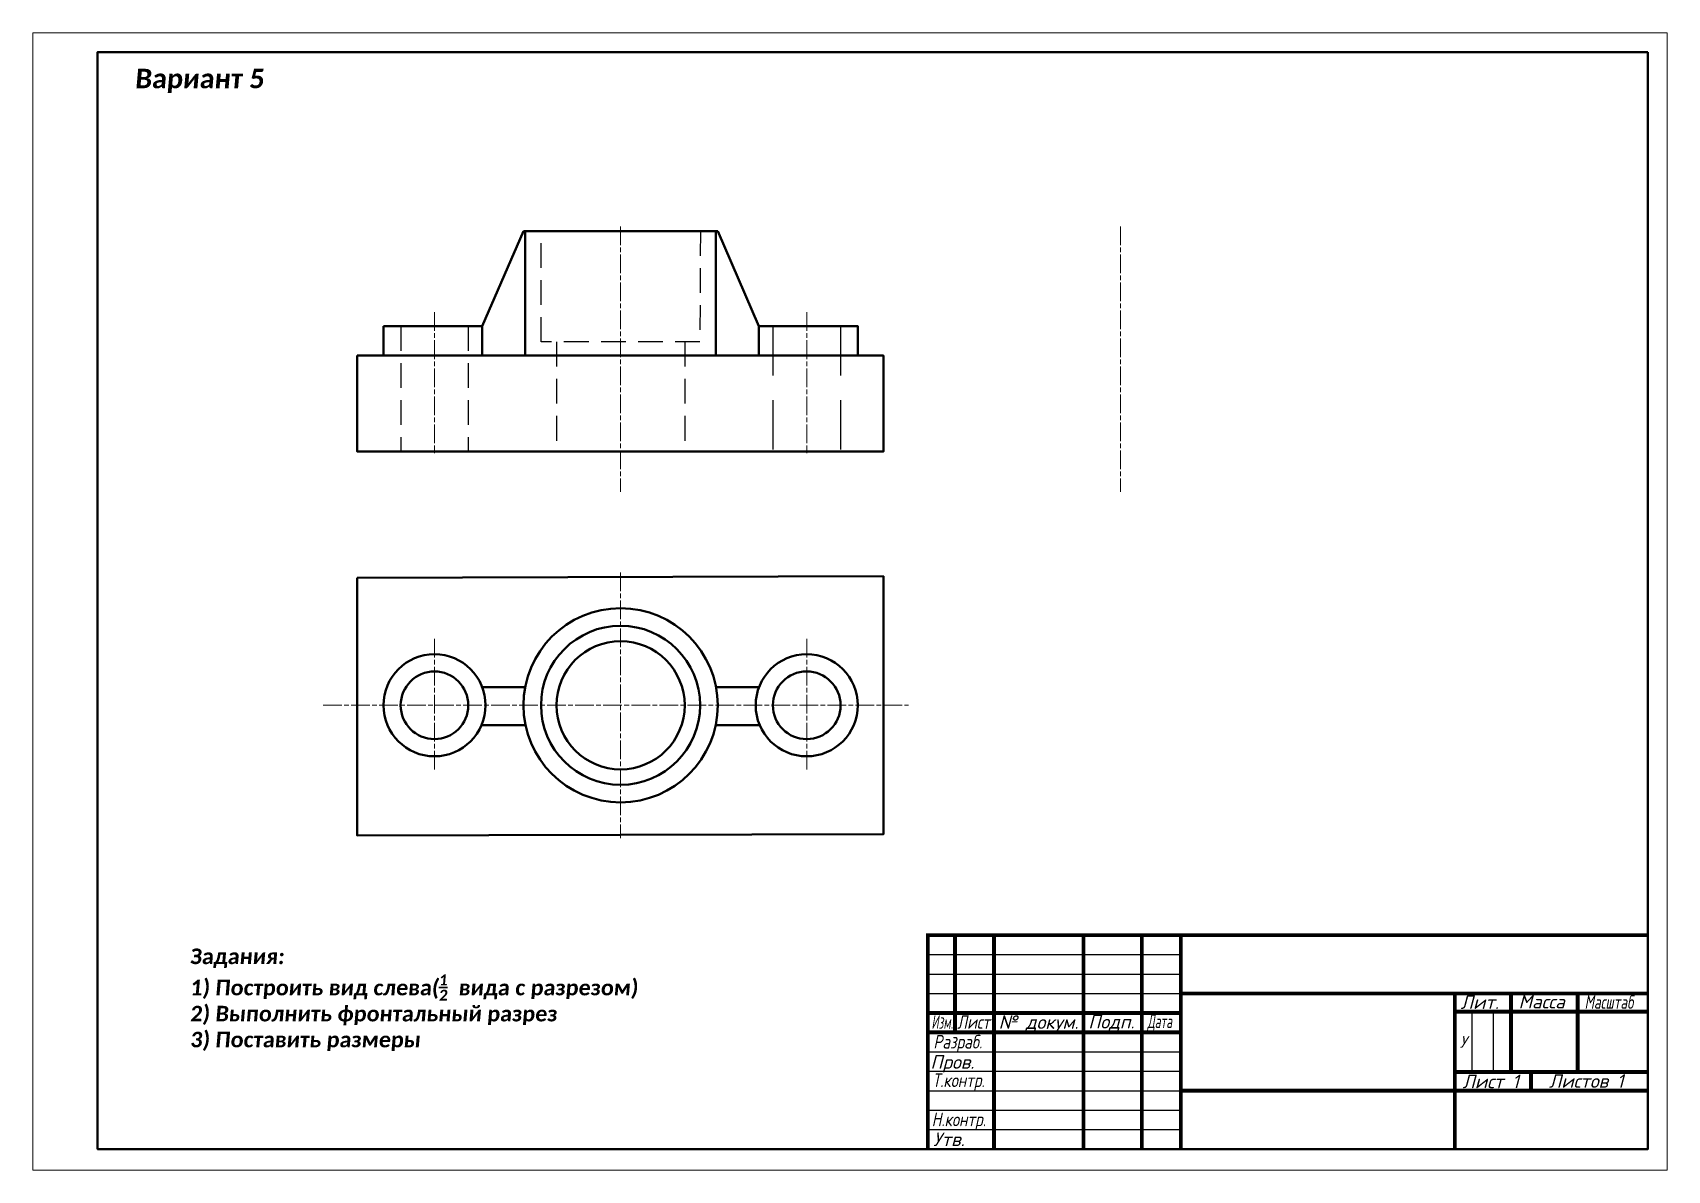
# Model space of a CAD drawing. Header units: millimetres. Extents: x 323 to 3799, y 181 to 802.
# Drawn here: x 2055.5 to 2475.5, y 509.9 to 802.3 of the extents above; entities that cross this region are included whole.
import ezdxf

# ---------------------------------------------------------------- set-up
doc = ezdxf.new("R2010")
doc.units = ezdxf.units.MM
doc.linetypes.add('ACAD_ISO08W100', pattern=[36, 24, -3, 6, -3])
doc.linetypes.add('невидимая', pattern=[9.525, 6.35, -3.175])
doc.styles.get("Standard").update_dxf_attribs({"font": 'calibri.ttf'})
doc.styles.add('стиль1', font='calibrib.ttf', dxfattribs={"oblique": 5})

msp = doc.modelspace()

# ---------------------------------------------------------------- texts
at = {"color": 7, "lineweight": 0, "style": 'стиль1', "oblique": 5}
msp.add_text('Вариант 5', height=5, dxfattribs=at).set_placement((2081.72, 787.98))
at = {"color": 5, "lineweight": 30, "insert": (2095.91, 566.87), "char_height": 4, "width": 122.6531, "attachment_point": 1, "style": 'стиль1'}
msp.add_mtext('\\A1;{\\C7;Задания:\\P1) Построить вид слева(\\H0.7x;\\S1/2;\\H1.4286x;  вида с разрезом)\\P2) Выполнить фронтальный разрез\\P3) Поставить размеры}', dxfattribs=at)
at = {"char_height": 3.5}
for s, insert, width, attachment_point in [('{\\fISOCPEUR|b0|i1|c204|p34;Лит.}', (2422.4, 554.84), 14.4663, 1), ('{\\fISOCPEUR|b0|i1|c204|p34;Масса}', (2437.28, 554.97), 17.1298, 1), ('{\\fISOCPEUR|b0|i1|c204|p34;\\W0.7;Масштаб}', (2454.25, 554.88), 18, 1), ('\\W0.6;{\\fISOCPEUR|b0|i1|c204|p34;Изм.}', (2286.43, 549.73), 7, 1), ('{\\fISOCPEUR|b0|i1|c204|p34;\\W0.8;Лист}', (2293.04, 549.73), 10, 1), ('{\\fISOCPEUR|b0|i1|c204|p34;№ докум.}', (2303.69, 549.72), 23, 1), ('{\\fISOCPEUR|b0|i1|c204|p34;Подп.}', (2332.66, 547.79), 15, 5), ('{\\fISOCPEUR|b0|i1|c204|p34;\\W0.6;Дата}', (2341.93, 549.91), 10, 1), ('\\W0.8;{\\fISOCPEUR|b0|i1|c204|p34;Разраб.}', (2286.93, 544.67), 17, 1), ('{\\fISOCPEUR|b0|i1|c204|p34;Пров.}', (2286.17, 539.47), 17, 1), ('\\W0.8;{\\fISOCPEUR|b0|i1|c204|p34;Т.контр.}', (2293.39, 532.54), 17, 5), ('{\\fISOCPEUR|b0|i1|c204|p34;Лист 1}', (2422.87, 534.46), 19.6013, 1), ('{\\fISOCPEUR|b0|i1|c204|p34;Листов 1}', (2445.07, 534.57), 30, 1), ('\\W0.8;{\\fISOCPEUR|b0|i1|c204|p34;Н.контр.}', (2286.5, 524.7), 17, 1), ('{\\fISOCPEUR|b0|i1|c204|p34;Утв.}', (2286.89, 519.59), 17, 1)]:
    msp.add_mtext(s, dxfattribs=dict(at, insert=insert, width=width, attachment_point=attachment_point))
at = {"color": 3, "insert": (2423.08, 542.88), "char_height": 3, "width": 4.3536, "attachment_point": 5}
msp.add_mtext('{\\fISOCPEUR|b0|i1|c204|p34;\\C256;У}', dxfattribs=at)

# ---------------------------------------------------------------- linework, layer by layer
at = {"linetype": 'ACAD_ISO08W100', "lineweight": 15, "ltscale": 0.2}
for p, q in [((2206.56, 752.48), (2206.56, 684.25)), ((2335.04, 752.48), (2335.04, 684.25)), ((2158.74, 730.39), (2158.74, 694.18)), ((2254.38, 730.39), (2254.38, 694.18)), ((2206.56, 663.51), (2206.56, 595.27)), ((2158.74, 646.45), (2158.74, 612.33)), ((2254.38, 646.45), (2254.38, 612.33)), ((2130.12, 629.39), (2280.55, 629.39))]:
    msp.add_line(p, q, dxfattribs=at)
at = {"lineweight": 40}
for p, q in [((2181.61, 751.25), (2231.51, 751.25)), ((2182.05, 719.26), (2182.05, 751.25)), ((2231.07, 751.25), (2231.07, 719.26)), ((2170.99, 726.85), (2145.63, 726.85)), ((2145.63, 726.85), (2145.63, 719.26)), ((2170.99, 719.26), (2170.99, 726.85)), ((2145.86, 719.26), (2171.85, 719.26)), ((2232.42, 719.26), (2182.05, 719.26))]:
    msp.add_line(p, q, dxfattribs=at)
for p, q in [((2350.5, 560.32), (2350.5, 570.32)), ((2285.5, 565.32), (2350.5, 565.32)), ((2285.5, 560.32), (2350.5, 560.32)), ((2285.5, 555.32), (2350.5, 555.32)), ((2435.37, 555.32), (2420.9, 555.32)), ((2425.26, 550.64), (2425.26, 535.12)), ((2430.72, 550.64), (2430.72, 535.12)), ((2285.5, 540.32), (2350.5, 540.32)), ((2285.5, 535.32), (2350.5, 535.32)), ((2285.5, 530.32), (2350.5, 530.32)), ((2285.5, 525.32), (2350.5, 525.32)), ((2285.5, 520.32), (2285.5, 520.32)), ((2285.5, 520.32), (2285.5, 515.32)), ((2285.5, 520.32), (2350.5, 520.32))]:
    msp.add_line(p, q)
at = {"lineweight": 0}
msp.add_lwpolyline([(2055.5, 802.26), (2475.5, 802.26), (2475.5, 509.87), (2055.5, 509.87)], close=True, dxfattribs=at)
at = {"lineweight": 40}
for points in [[(2470.5, 797.26), (2470.5, 515.32), (2072.16, 515.32), (2072.16, 797.26)], [(2267.49, 719.26), (2242.12, 719.26), (2242.12, 726.85), (2267.49, 726.85)], [(2138.88, 719.26), (2274.1, 719.26), (2274.1, 694.58), (2138.88, 694.58)], [(2138.88, 662.17), (2274.1, 662.54), (2274.1, 596.24), (2138.88, 595.88)], [(2170.99, 634.05), (2182.05, 634.06)], [(2231.07, 634.03), (2242.12, 634.03), (2242.12, 634.03), (2231.07, 634.03)], [(2170.8, 624.27), (2182.14, 624.27)], [(2230.97, 624.27), (2242.31, 624.27), (2242.31, 624.27), (2230.97, 624.27)]]:
    msp.add_lwpolyline(points, close=True, dxfattribs=at)
for points in [[(2181.61, 751.25), (2170.99, 726.85)], [(2231.51, 751.25), (2242.12, 726.85)]]:
    msp.add_lwpolyline(points, dxfattribs=at)
at = {"linetype": 'невидимая', "lineweight": 25}
for points in [[(2227.07, 751.25), (2226.94, 722.8), (2186.11, 722.8), (2186.11, 751.25)], [(2150.07, 726.85), (2150.07, 694.58)], [(2167.43, 726.85), (2167.43, 694.58)], [(2190.09, 722.8), (2190.09, 694.58)], [(2223.03, 722.8), (2223.03, 694.58)]]:
    msp.add_lwpolyline(points, dxfattribs=at)
at = {"linetype": 'невидимая', "lineweight": 25, "ltscale": 2}
for points in [[(2245.68, 726.85), (2245.68, 694.58)], [(2263.05, 726.85), (2263.05, 694.58)]]:
    msp.add_lwpolyline(points, dxfattribs=at)
at = {"lineweight": 40, "const_width": 1}
for points in [[(2470.5, 570.32), (2285.5, 570.32), (2285.5, 515.32)], [(2292.5, 570.32), (2292.5, 545.32)], [(2302.5, 570.32), (2302.5, 515.32)], [(2325.5, 570.32), (2325.5, 515.32)], [(2340.5, 570.32), (2340.5, 515.32)], [(2350.5, 570.32), (2350.5, 515.32)], [(2350.5, 555.32), (2470.5, 555.32)], [(2420.9, 555.32), (2420.9, 515.32)], [(2435.37, 535.12), (2435.37, 555.32)], [(2452.5, 555.32), (2452.48, 535.12)], [(2285.5, 550.32), (2350.5, 550.32)], [(2420.9, 550.64), (2470.5, 550.64)], [(2285.5, 545.32), (2350.5, 545.32)], [(2435.37, 535.12), (2420.9, 535.12)], [(2435.37, 535.12), (2470.5, 535.12)], [(2440.5, 535.12), (2440.5, 530.32)], [(2350.5, 530.32), (2470.5, 530.32)]]:
    msp.add_lwpolyline(points, dxfattribs=at)
at = {"lineweight": 40}
for centre, radius in [((2206.56, 629.39), 24.95), ((2206.56, 629.39), 20.44), ((2206.56, 629.39), 16.47), ((2158.74, 629.39), 13.11), ((2254.38, 629.39), 13.11), ((2158.74, 629.39), 8.69), ((2254.38, 629.39), 8.69)]:
    msp.add_circle(centre, radius, dxfattribs=at)

msp.set_redraw_order([(e.dxf.handle, doc.entitydb.next_handle()) for e in msp.query("TEXT MTEXT ATTDEF DIMENSION ARC_DIMENSION")])  # texts and dimensions are drawn at this point

doc.saveas('drawing.dxf')
